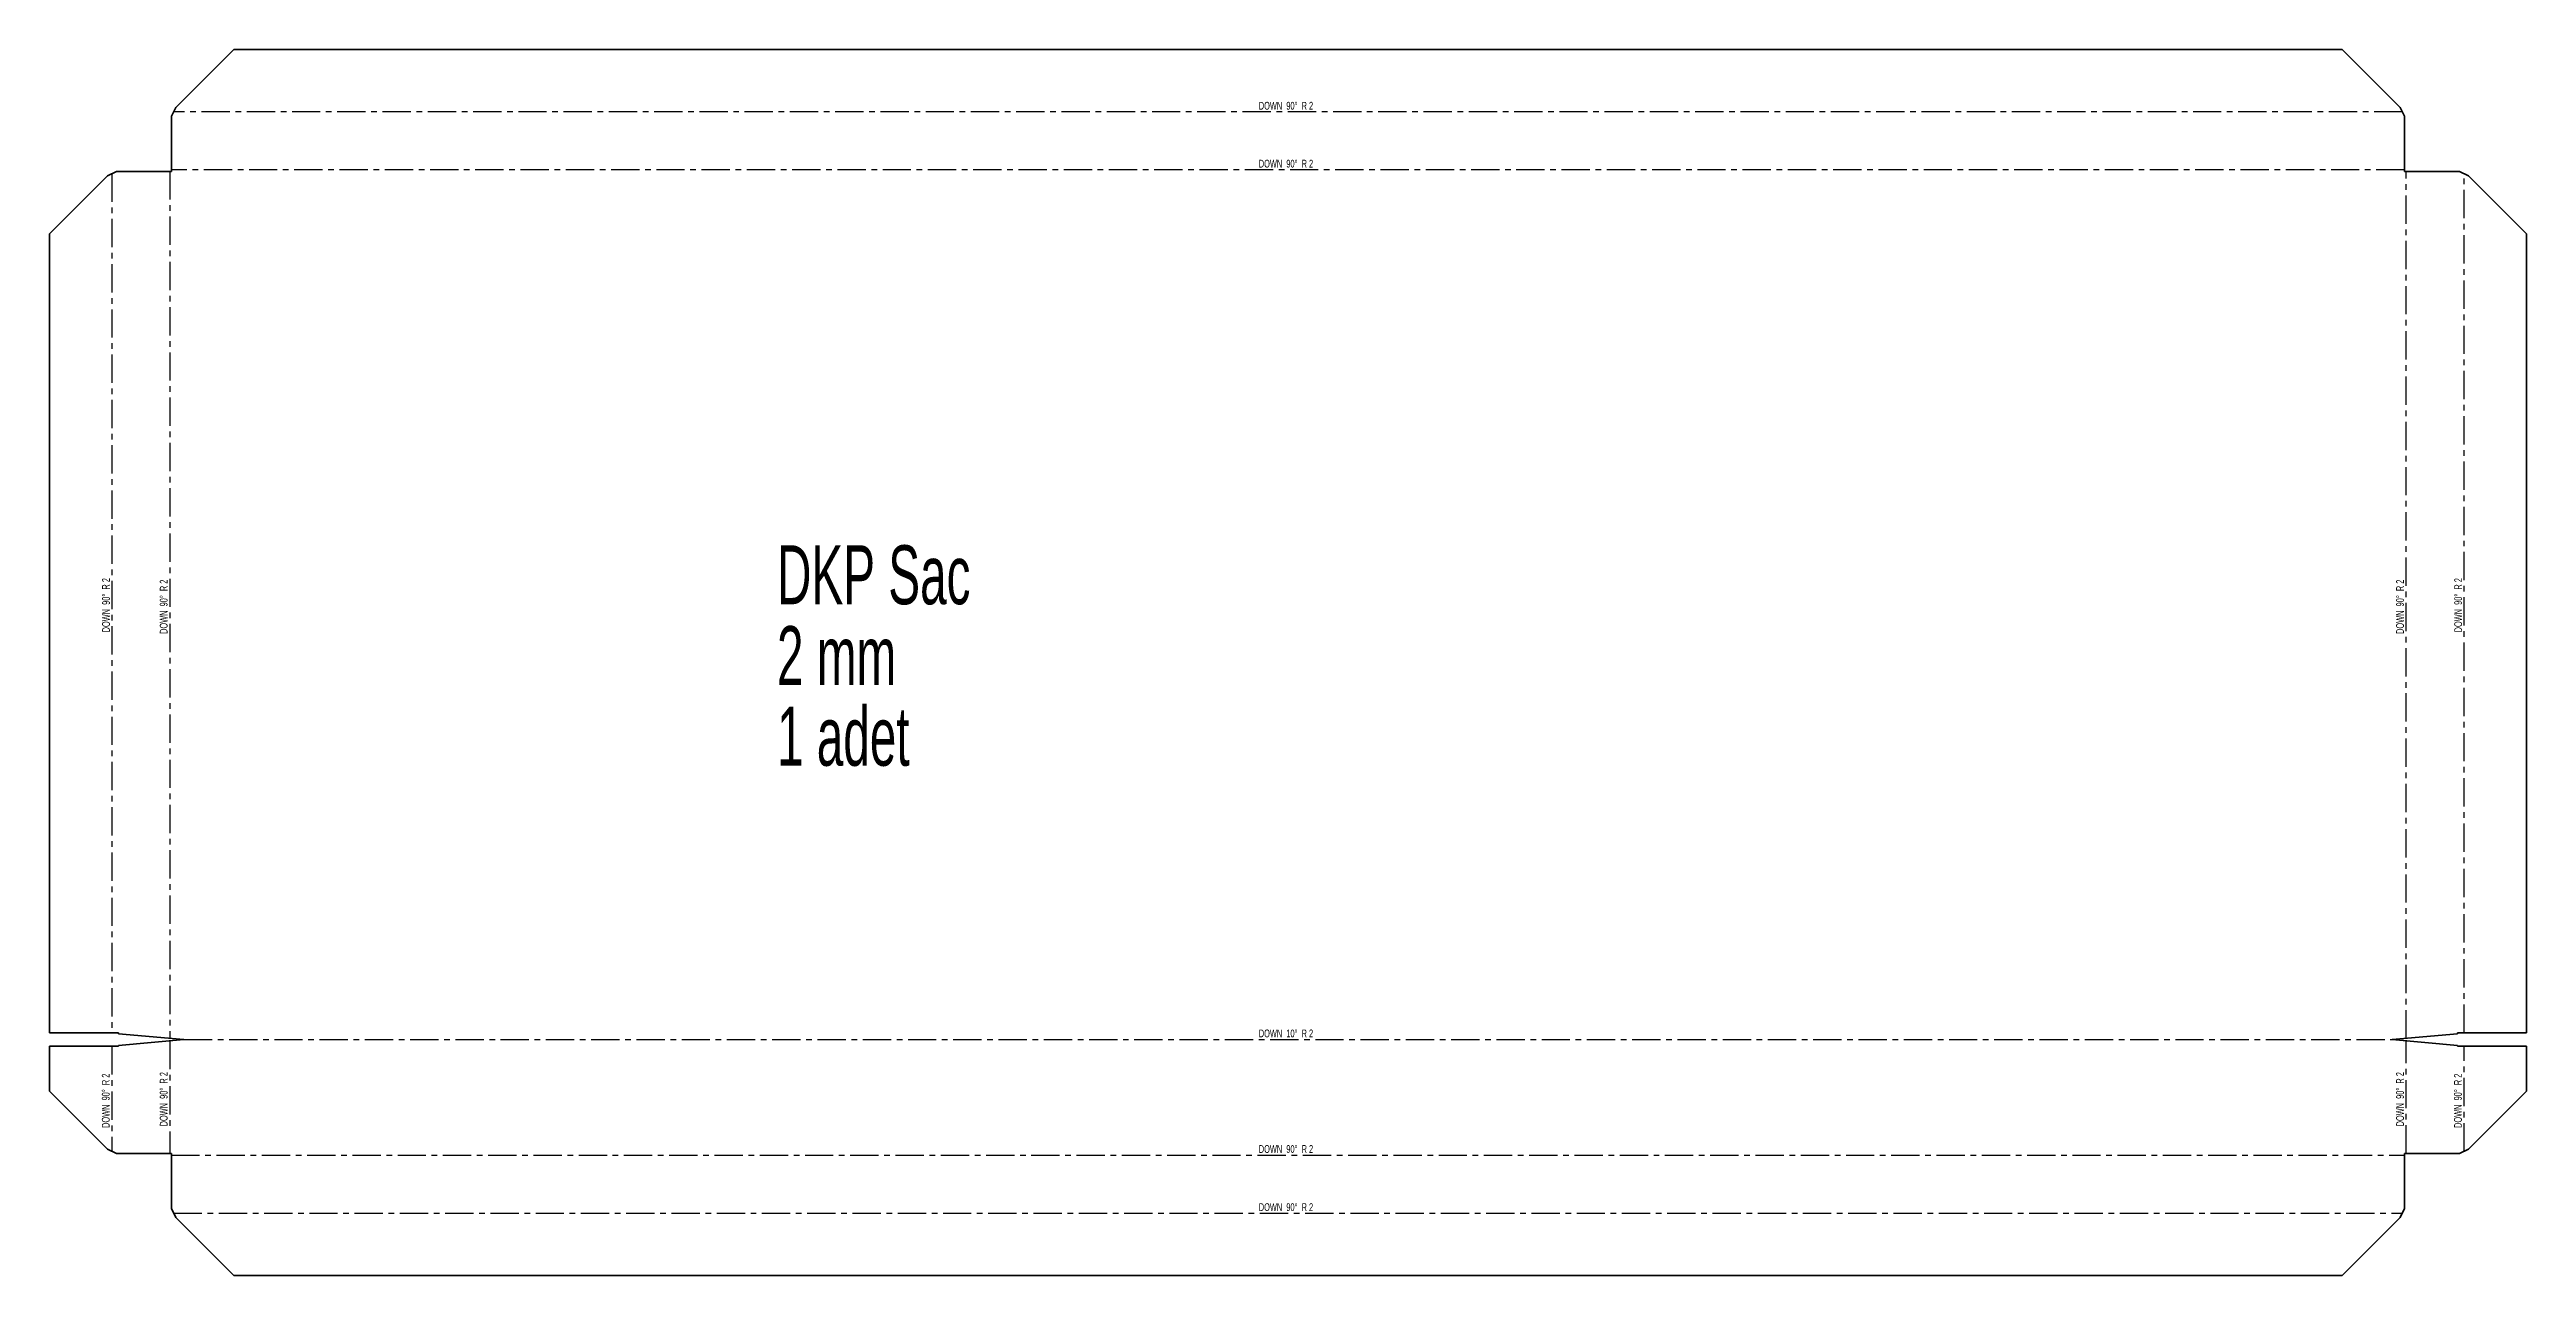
# Model space of a CAD drawing. Header units: millimetres. Extents: x -1278 to 755, y -664 to 781.
# Drawn here: x -1278 to -166, y -664 to -114 of the extents above; entities that cross this region are included whole.
import ezdxf

# ---------------------------------------------------------------- set-up
doc = ezdxf.new("R2010")
doc.units = ezdxf.units.MM
doc.linetypes.add('CENTERX2', pattern=[20.32, 12.7, -2.54, 2.54, -2.54])
doc.styles.add('SLDTEXTSTYLE0', font='TXT', dxfattribs={"width": 0.605})
doc.styles.add('SLDTEXTSTYLE1', font='TXT', dxfattribs={"width": 0.5675})

msp = doc.modelspace()

# ---------------------------------------------------------------- texts
at = {"color": 7, "linetype": 'Continuous', "lineweight": 0, "char_height": 3.5, "attachment_point": 2, "style": 'SLDTEXTSTYLE1'}
for s, insert in [('DOWN  90°  R 2', (-722.7, -137)), ('DOWN  90°  R 2', (-722.7, -163)), ('DOWN  10°  R 2', (-722.7, -553.5)), ('DOWN  90°  R 2', (-722.7, -605.4)), ('DOWN  90°  R 2', (-722.7, -631.5))]:
    msp.add_mtext(s, dxfattribs=dict(at, insert=insert))
at = {"color": 7, "linetype": 'Continuous', "lineweight": 0, "char_height": 3.5, "attachment_point": 2, "rotation": 90, "style": 'SLDTEXTSTYLE1'}
for insert in [(-1254.2, -363), (-1228.3, -363.7), (-224.3, -363.7), (-198.2, -363), (-1254.3, -585.5), (-1228.3, -584.8), (-224.3, -584.8), (-198.3, -585.5)]:
    msp.add_mtext('DOWN  90°  R 2', dxfattribs=dict(at, insert=insert))

# ---------------------------------------------------------------- blocks, each defined once
blk = doc.blocks.new('SW_NOTE_0')
at = {"color": 0, "linetype": 'Continuous', "lineweight": 0, "char_height": 26.46, "attachment_point": 1, "style": 'SLDTEXTSTYLE0'}
for s, insert in [('DKP Sac', (0, 34.1)), ('2 mm', (0, -2.2)), ('1 adet', (0, -38.4))]:
    blk.add_mtext(s, dxfattribs=dict(at, insert=insert))

# ---------------------------------------------------------------- linework, layer by layer
at = {"color": 7, "linetype": 'Continuous', "lineweight": 35}
for p, q in [((-1221.1, -139.5), (-1195.1, -113.5)), ((-248.5, -113.5), (-1195.1, -113.5)), ((-248.5, -113.5), (-222.5, -139.5)), ((-1223.1, -143.5), (-1221.1, -139.5)), ((-1223.1, -143.5), (-1223.1, -168.2)), ((-222.5, -139.5), (-220.5, -143.5)), ((-220.5, -168.2), (-220.5, -143.5)), ((-1277.8, -196.2), (-1251.8, -170.2)), ((-1251.8, -170.2), (-1247.8, -168.2)), ((-1223.1, -168.2), (-1247.8, -168.2)), ((-195.8, -168.2), (-220.5, -168.2)), ((-195.8, -168.2), (-191.8, -170.2)), ((-191.8, -170.2), (-165.8, -196.2)), ((-1277.8, -196.2), (-1277.8, -555)), ((-165.8, -555), (-165.8, -196.2)), ((-1277.8, -555), (-1246.8, -555)), ((-1246.8, -555.5), (-1246.8, -555)), ((-1217.5, -558), (-1246.8, -555.5)), ((-196.8, -555.5), (-226.1, -558)), ((-196.8, -555), (-165.8, -555)), ((-196.8, -555), (-196.8, -555.5)), ((-1277.8, -561), (-1277.8, -581.2)), ((-1246.8, -561), (-1277.8, -561)), ((-1246.8, -560.6), (-1217.5, -558)), ((-1246.8, -561), (-1246.8, -560.6)), ((-226.1, -558), (-196.8, -560.6)), ((-196.8, -560.6), (-196.8, -561)), ((-165.8, -561), (-196.8, -561)), ((-165.8, -581.2), (-165.8, -561)), ((-1251.8, -607.2), (-1277.8, -581.2)), ((-165.8, -581.2), (-191.8, -607.2)), ((-1247.8, -609.2), (-1251.8, -607.2)), ((-1247.8, -609.2), (-1223.1, -609.2)), ((-1223.1, -609.2), (-1223.1, -633.9)), ((-220.5, -609.2), (-195.8, -609.2)), ((-220.5, -633.9), (-220.5, -609.2)), ((-191.8, -607.2), (-195.8, -609.2)), ((-1221.1, -637.9), (-1223.1, -633.9)), ((-1195.1, -663.9), (-1221.1, -637.9)), ((-222.5, -637.9), (-248.5, -663.9)), ((-220.5, -633.9), (-222.5, -637.9)), ((-1195.1, -663.9), (-248.5, -663.9))]:
    msp.add_line(p, q, dxfattribs=at)
at = {"color": 7, "linetype": 'CENTERX2'}
for p, q in [((-221.5, -141.5), (-1222.1, -141.5)), ((-1249.8, -169.2), (-1249.8, -555)), ((-1223.8, -168.2), (-1223.8, -557.5)), ((-220.5, -167.5), (-1223.1, -167.5)), ((-219.8, -557.5), (-219.8, -168.2)), ((-193.8, -555), (-193.8, -169.2)), ((-1249.8, -561), (-1249.8, -608.2)), ((-1223.8, -558.6), (-1223.8, -609.2)), ((-1217.5, -558), (-226.1, -558)), ((-219.8, -609.2), (-219.8, -558.6)), ((-193.8, -608.2), (-193.8, -561)), ((-1223.1, -609.9), (-220.5, -609.9)), ((-1222.1, -635.9), (-221.5, -635.9))]:
    msp.add_line(p, q, dxfattribs=at)

# ---------------------------------------------------------------- block references
at = {"color": 7, "linetype": 'Continuous', "lineweight": 0}
msp.add_blockref('SW_NOTE_0', (-951.2, -370.2), dxfattribs=at)

msp.set_redraw_order([(e.dxf.handle, doc.entitydb.next_handle()) for e in msp.query("TEXT MTEXT ATTDEF DIMENSION ARC_DIMENSION")])  # texts and dimensions are drawn at this point

doc.saveas('drawing.dxf')
